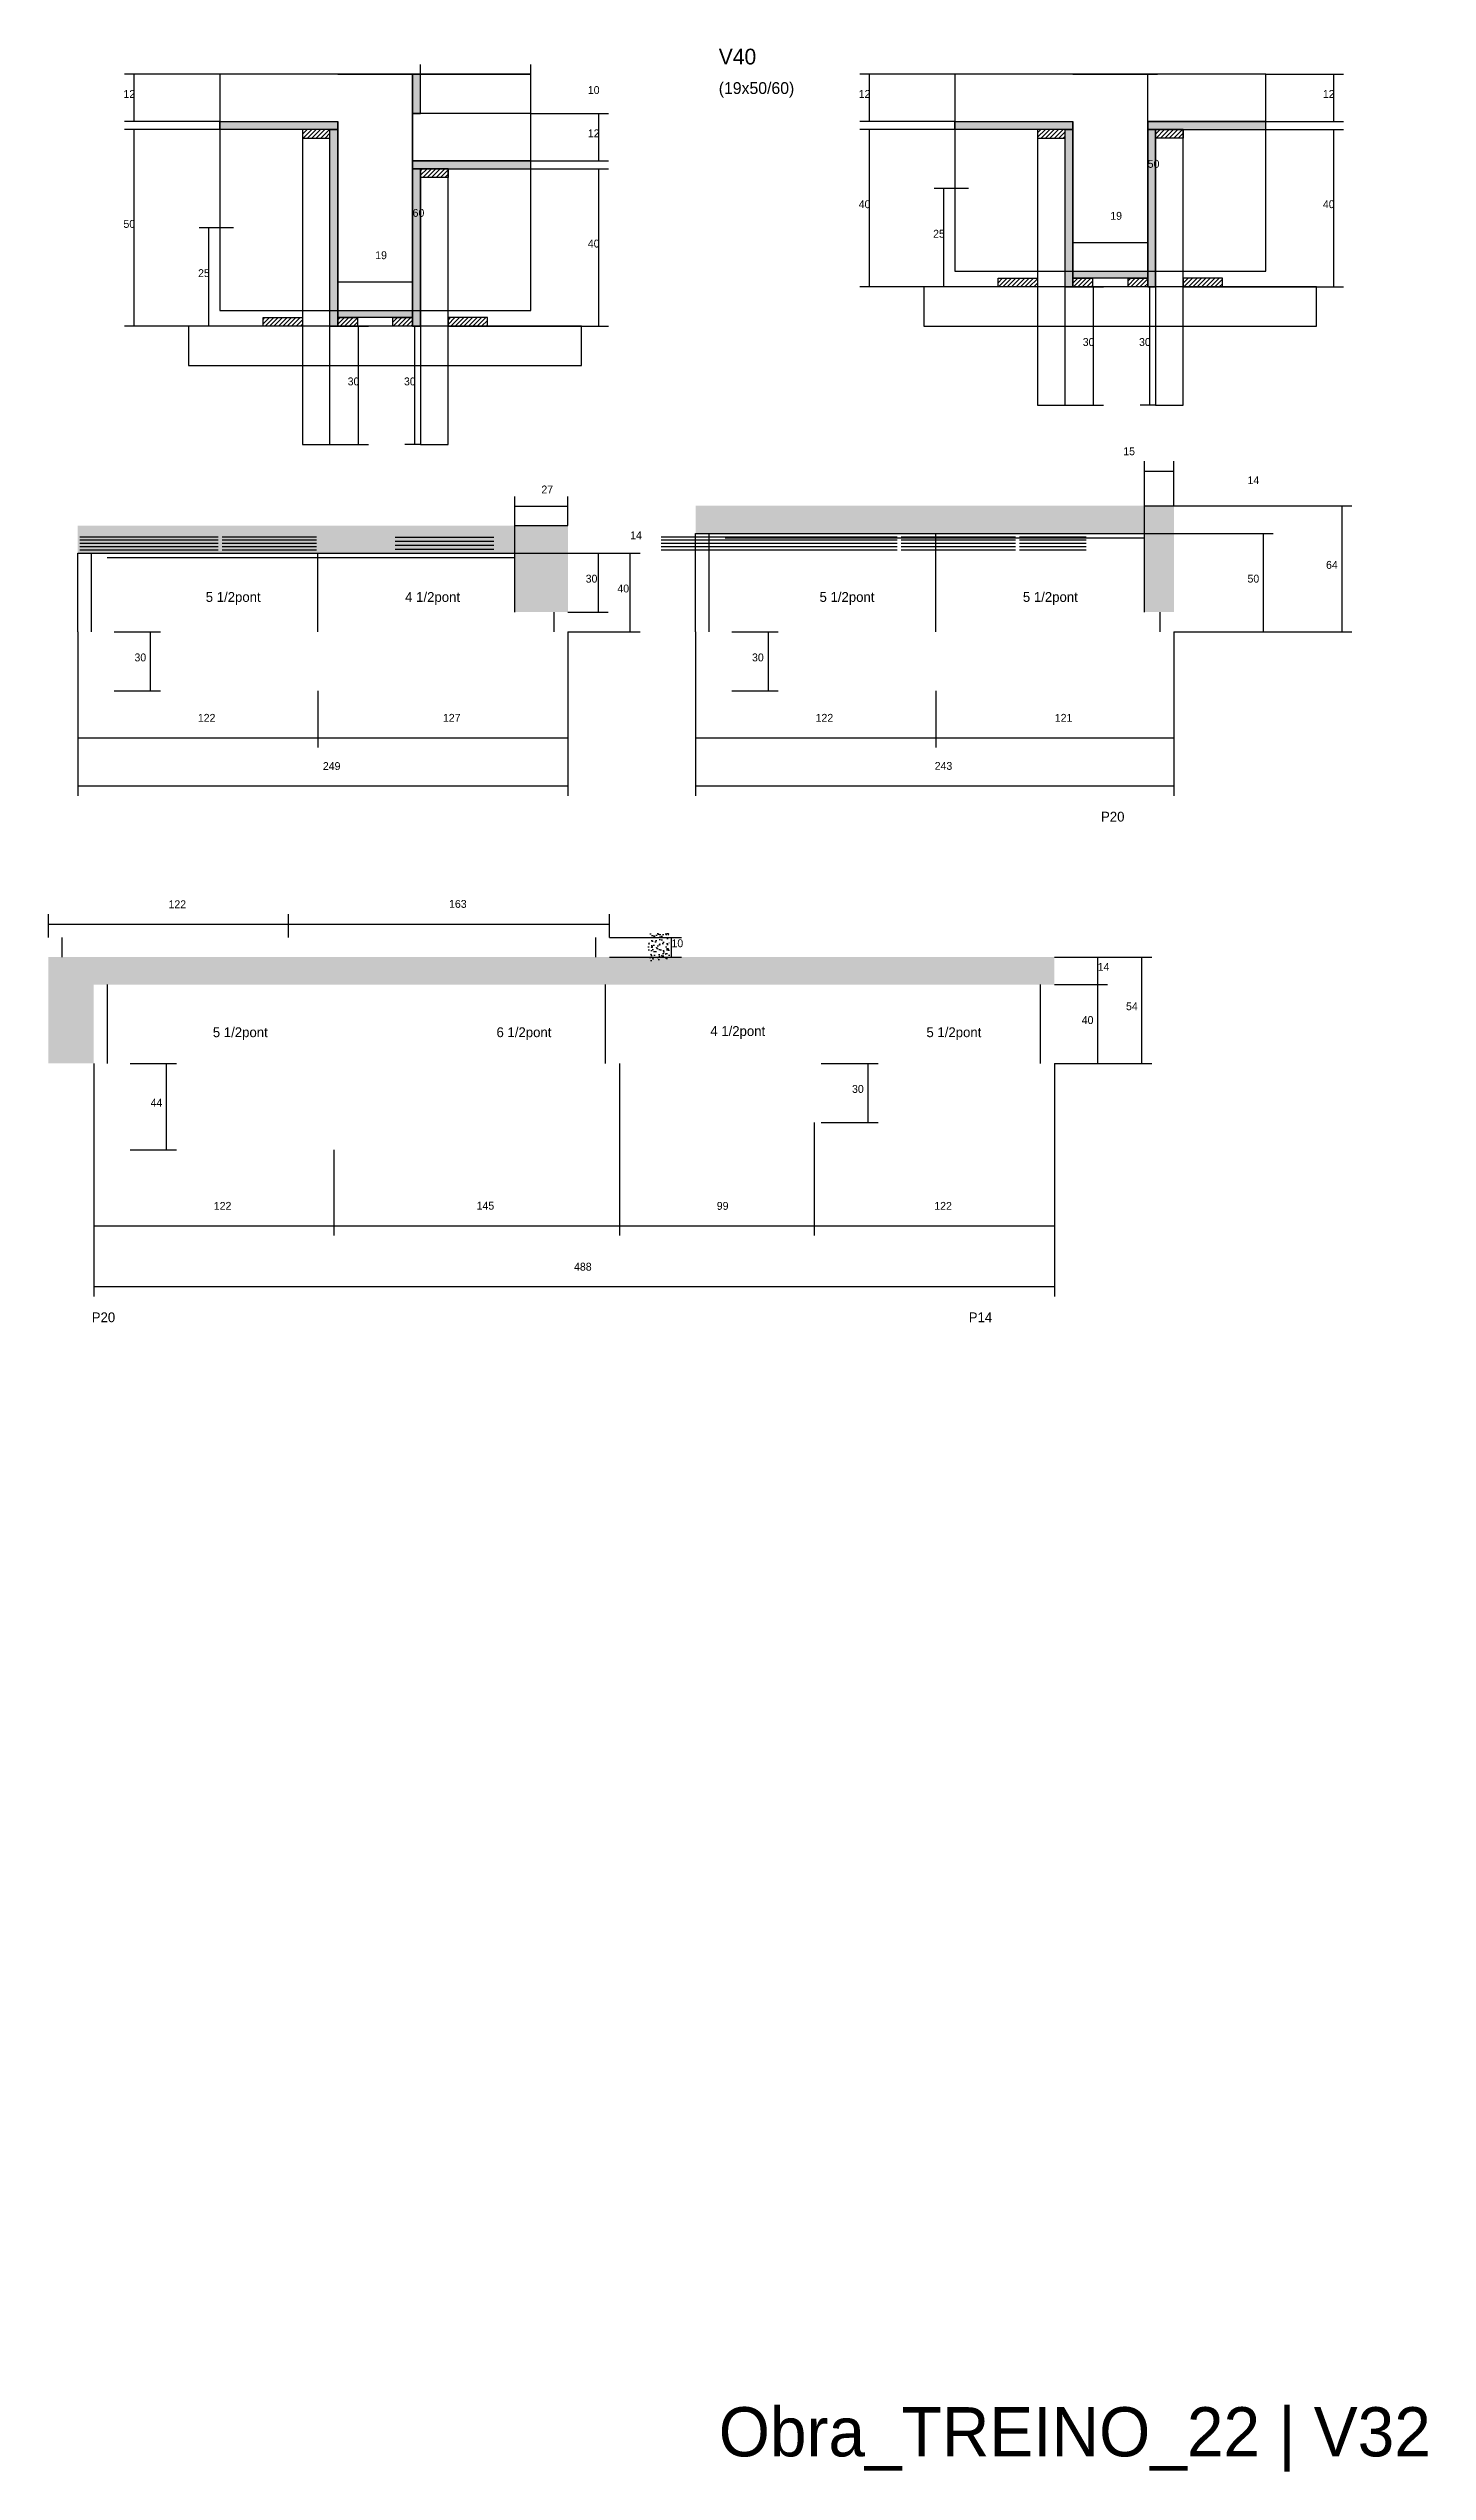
# Model space of a CAD drawing. Header units: metres. Extents: x -2848 to 22762, y -45195 to 1016.
# Drawn here: x 10860 to 11560, y -34218 to -32987 of the extents above; entities that cross this region are included whole.
import ezdxf

# ---------------------------------------------------------------- set-up
doc = ezdxf.new("R2010")
doc.units = ezdxf.units.M
for name, color, linetype in [('CONCRETO', 251, 'Continuous'), ('COTA', 4, 'Continuous'), ('Cota Seção (2x)', 4, 'Continuous'), ('Hachura', 253, 'Continuous'), ('LABEL_ID', 3, 'Continuous'), ('Madeira', 126, 'Continuous'), ('NOMENCLATURA', 7, 'Continuous'), ('Painéis', 200, 'Continuous'), ('SARR_2.2x7', 40, 'Continuous'), ('Texto Seção', 7, 'Continuous')]:
    doc.layers.add(name, color=color, linetype=linetype)

msp = doc.modelspace()

# ---------------------------------------------------------------- texts
at = {"layer": 'COTA'}
for s, p in [('12', (10897.6, -33012)), ('10', (11133.5, -33010)), ('12', (11271.1, -33012)), ('12', (11506.9, -33012)), ('12', (11133.5, -33032)), ('40', (11271.1, -33068)), ('40', (11506.9, -33068)), ('50', (10897.6, -33078)), ('40', (11133.5, -33088)), ('25', (11308.9, -33083)), ('25', (10935.5, -33103)), ('30', (11384.9, -33138)), ('30', (11413.5, -33138)), ('30', (11011.5, -33158)), ('30', (11040.1, -33158)), ('15', (11405.5, -33193.5)), ('14', (11468.6, -33208.2)), ('50', (11468.6, -33258.2)), ('64', (11508.5, -33251.2)), ('30', (10903.2, -33298.2)), ('30', (11216.9, -33298.2)), ('122', (10935.4, -33328.9)), ('127', (11059.9, -33328.9)), ('122', (11249.2, -33328.9)), ('121', (11370.7, -33328.9)), ('249', (10998.9, -33353.4)), ('243', (11309.7, -33353.3)), ('122', (10920.5, -33423.6)), ('163', (11063, -33423.4)), ('14', (11392.5, -33455.4)), ('54', (11406.9, -33475.4)), ('40', (11384.4, -33482.4)), ('30', (11267.7, -33517.4)), ('44', (10911.4, -33524.4)), ('122', (10943.5, -33576.8)), ('145', (11077, -33576.7)), ('99', (11199, -33576.8)), ('122', (11309.5, -33576.8)), ('488', (11126.5, -33607.7))]:
    msp.add_text(s, height=4, dxfattribs=at).set_placement(p)
at = {"layer": 'Cota Seção (2x)'}
for s, p in [('50', (11417.9, -33047.5)), ('60', (11044.5, -33072.4)), ('19', (11398.9, -33073.9)), ('19', (11025.5, -33093.9)), ('27', (11109.9, -33212.9)), ('14', (11155, -33236.2)), ('30', (11132.4, -33258.2)), ('40', (11148.5, -33263.2)), ('10', (11176, -33443.4))]:
    msp.add_text(s, height=4, dxfattribs=at).set_placement(p)
at = {"layer": 'LABEL_ID'}
msp.add_text('Obra_TREINO_22 | V32', height=25, dxfattribs=at).set_placement((11200, -34210))
at = {"layer": 'NOMENCLATURA'}
for s, p in [('5 1/2pont', (10939.4, -33268)), ('4 1/2pont', (11040.7, -33268)), ('5 1/2pont', (11251.2, -33268)), ('5 1/2pont', (11354.5, -33268)), ('P20', (11394.2, -33379.6)), ('5 1/2pont', (10943, -33489.1)), ('6 1/2pont', (11087.1, -33489.1)), ('4 1/2pont', (11195.7, -33488.5)), ('5 1/2pont', (11305.5, -33489.1)), ('P20', (10881.5, -33633.9)), ('P14', (11327, -33633.9))]:
    msp.add_text(s, height=5, dxfattribs=at).set_placement(p)
at = {"layer": 'Texto Seção'}
for s, height, p in [('V40', 8, (11200, -32995)), ('(19x50/60)', 6, (11200, -33010))]:
    msp.add_text(s, height=height, dxfattribs=at).set_placement(p)

# ---------------------------------------------------------------- hatches: boundary and pattern name
at = {"layer": 'COTA'}
h = msp.add_hatch(dxfattribs=at)
h.set_pattern_fill('AR-CONC', scale=0.03)
h.paths.add_polyline_path([(11431.2, -33219.2), (11188.2, -33219.2), (11188.2, -33233.2), (11416.2, -33233.2), (11416.2, -33273.2), (11431.2, -33273.2)])
h = msp.add_hatch(dxfattribs=at)
h.set_pattern_fill('AR-CONC', scale=0.03)
h.paths.add_polyline_path([(11096.4, -33243.2), (11096.4, -33273.2), (11123.4, -33273.2), (11123.4, -33229.2), (10874.4, -33229.2), (10874.4, -33243.2)])
h = msp.add_hatch(dxfattribs=at)
h.set_pattern_fill('AR-CONC', scale=0.03)
h.paths.add_polyline_path([(11174.8, -33450.3), (11174.8, -33436.4), (11174.8, -33436.4), (11164.3, -33436.4), (11164.3, -33436.4), (11164.3, -33450.3), (11164.3, -33450.3), (11174.8, -33450.3)])
h = msp.add_hatch(dxfattribs=at)
h.set_pattern_fill('AR-CONC', scale=0.03)
h.paths.add_polyline_path([(10882.5, -33462.4), (11370.5, -33462.4), (11370.5, -33448.4), (10859.5, -33448.4), (10859.5, -33502.4), (10882.5, -33502.4)])
at = {"layer": 'Hachura'}
h = msp.add_hatch(color=8, dxfattribs=at)
h.dxf.hatch_style = 1
h.paths.add_polyline_path([(11048.5, -33000), (11044.5, -33000), (11044.5, -33000), (11044.5, -33020), (11044.5, -33020), (11048.5, -33020), (11048.5, -33020), (11048.5, -33000)])
h = msp.add_hatch(color=8, dxfattribs=at)
h.dxf.hatch_style = 1
h.paths.add_polyline_path([(10946.5, -33028), (10946.5, -33024), (10946.5, -33024), (11006.5, -33024), (11006.5, -33024), (11006.5, -33028), (11006.5, -33028), (10946.5, -33028)])
h = msp.add_hatch(dxfattribs=at)
h.set_pattern_fill('ANSI31', scale=0.5)
h.paths.add_polyline_path([(10988.5, -33028), (10988.5, -33032.4), (10988.5, -33032.4), (11002.5, -33032.4), (11002.5, -33032.4), (11002.5, -33028), (11002.5, -33028), (10988.5, -33028)])
h = msp.add_hatch(color=8, dxfattribs=at)
h.dxf.hatch_style = 1
h.paths.add_polyline_path([(11002.5, -33028), (11006.5, -33028), (11006.5, -33028), (11006.5, -33128), (11006.5, -33128), (11002.5, -33128), (11002.5, -33128), (11002.5, -33028)])
h = msp.add_hatch(color=8, dxfattribs=at)
h.dxf.hatch_style = 1
h.paths.add_polyline_path([(11319.9, -33028), (11319.9, -33024), (11319.9, -33024), (11379.9, -33024), (11379.9, -33024), (11379.9, -33028), (11379.9, -33028), (11319.9, -33028)])
h = msp.add_hatch(dxfattribs=at)
h.set_pattern_fill('ANSI31', scale=0.5)
h.paths.add_polyline_path([(11361.9, -33028), (11361.9, -33032.4), (11361.9, -33032.4), (11375.9, -33032.4), (11375.9, -33032.4), (11375.9, -33028), (11375.9, -33028), (11361.9, -33028)])
h = msp.add_hatch(color=8, dxfattribs=at)
h.dxf.hatch_style = 1
h.paths.add_polyline_path([(11375.9, -33028), (11379.9, -33028), (11379.9, -33028), (11379.9, -33108), (11379.9, -33108), (11375.9, -33108), (11375.9, -33108), (11375.9, -33028)])
h = msp.add_hatch(color=8, dxfattribs=at)
h.dxf.hatch_style = 1
h.paths.add_polyline_path([(11477.9, -33028), (11477.9, -33024), (11477.9, -33024), (11417.9, -33024), (11417.9, -33024), (11417.9, -33028), (11417.9, -33028), (11477.9, -33028)])
h = msp.add_hatch(color=8, dxfattribs=at)
h.dxf.hatch_style = 1
h.paths.add_polyline_path([(11421.9, -33028), (11417.9, -33028), (11417.9, -33028), (11417.9, -33108), (11417.9, -33108), (11421.9, -33108), (11421.9, -33108), (11421.9, -33028)])
h = msp.add_hatch(dxfattribs=at)
h.set_pattern_fill('ANSI31', scale=0.5)
h.paths.add_polyline_path([(11435.9, -33028), (11435.9, -33032.4), (11435.9, -33032.4), (11421.9, -33032.4), (11421.9, -33032.4), (11421.9, -33028), (11421.9, -33028), (11435.9, -33028)])
h = msp.add_hatch(color=8, dxfattribs=at)
h.dxf.hatch_style = 1
h.paths.add_polyline_path([(11104.5, -33048), (11104.5, -33044), (11104.5, -33044), (11044.5, -33044), (11044.5, -33044), (11044.5, -33048), (11044.5, -33048), (11104.5, -33048)])
h = msp.add_hatch(color=8, dxfattribs=at)
h.dxf.hatch_style = 1
h.paths.add_polyline_path([(11048.5, -33048), (11044.5, -33048), (11044.5, -33048), (11044.5, -33128), (11044.5, -33128), (11048.5, -33128), (11048.5, -33128), (11048.5, -33048)])
h = msp.add_hatch(dxfattribs=at)
h.set_pattern_fill('ANSI31', scale=0.5)
h.paths.add_polyline_path([(11062.5, -33048), (11062.5, -33052.4), (11062.5, -33052.4), (11048.5, -33052.4), (11048.5, -33052.4), (11048.5, -33048), (11048.5, -33048), (11062.5, -33048)])
h = msp.add_hatch(dxfattribs=at)
h.set_pattern_fill('ANSI31', scale=0.5)
h.paths.add_polyline_path([(11341.9, -33108), (11341.9, -33103.6), (11341.9, -33103.6), (11361.9, -33103.6), (11361.9, -33103.6), (11361.9, -33108), (11361.9, -33108), (11341.9, -33108)])
h = msp.add_hatch(color=8, dxfattribs=at)
h.dxf.hatch_style = 1
h.paths.add_polyline_path([(11379.9, -33103.6), (11379.9, -33100), (11379.9, -33100), (11417.9, -33100), (11417.9, -33100), (11417.9, -33103.6), (11417.9, -33103.6), (11379.9, -33103.6)])
h = msp.add_hatch(dxfattribs=at)
h.set_pattern_fill('ANSI31', scale=0.5)
h.paths.add_polyline_path([(11379.9, -33108), (11379.9, -33103.6), (11379.9, -33103.6), (11389.9, -33103.6), (11389.9, -33103.6), (11389.9, -33108), (11389.9, -33108), (11379.9, -33108)])
h = msp.add_hatch(dxfattribs=at)
h.set_pattern_fill('ANSI31', scale=0.5)
h.paths.add_polyline_path([(11407.9, -33108), (11407.9, -33103.6), (11407.9, -33103.6), (11417.9, -33103.6), (11417.9, -33103.6), (11417.9, -33108), (11417.9, -33108), (11407.9, -33108)])
h = msp.add_hatch(dxfattribs=at)
h.set_pattern_fill('ANSI31', scale=0.5)
h.paths.add_polyline_path([(11455.9, -33108), (11455.9, -33103.6), (11455.9, -33103.6), (11435.9, -33103.6), (11435.9, -33103.6), (11435.9, -33108), (11435.9, -33108), (11455.9, -33108)])
h = msp.add_hatch(color=8, dxfattribs=at)
h.dxf.hatch_style = 1
h.paths.add_polyline_path([(11006.5, -33123.6), (11006.5, -33120), (11006.5, -33120), (11044.5, -33120), (11044.5, -33120), (11044.5, -33123.6), (11044.5, -33123.6), (11006.5, -33123.6)])
h = msp.add_hatch(dxfattribs=at)
h.set_pattern_fill('ANSI31', scale=0.5)
h.paths.add_polyline_path([(10968.5, -33128), (10968.5, -33123.6), (10968.5, -33123.6), (10988.5, -33123.6), (10988.5, -33123.6), (10988.5, -33128), (10988.5, -33128), (10968.5, -33128)])
h = msp.add_hatch(dxfattribs=at)
h.set_pattern_fill('ANSI31', scale=0.5)
h.paths.add_polyline_path([(11006.5, -33128), (11006.5, -33123.6), (11006.5, -33123.6), (11016.5, -33123.6), (11016.5, -33123.6), (11016.5, -33128), (11016.5, -33128), (11006.5, -33128)])
h = msp.add_hatch(dxfattribs=at)
h.set_pattern_fill('ANSI31', scale=0.5)
h.paths.add_polyline_path([(11034.5, -33128), (11034.5, -33123.6), (11034.5, -33123.6), (11044.5, -33123.6), (11044.5, -33123.6), (11044.5, -33128), (11044.5, -33128), (11034.5, -33128)])
h = msp.add_hatch(dxfattribs=at)
h.set_pattern_fill('ANSI31', scale=0.5)
h.paths.add_polyline_path([(11082.5, -33128), (11082.5, -33123.6), (11082.5, -33123.6), (11062.5, -33123.6), (11062.5, -33123.6), (11062.5, -33128), (11062.5, -33128), (11082.5, -33128)])

# ---------------------------------------------------------------- linework, layer by layer
at = {"layer": 'CONCRETO'}
for points in [[(11044.5, -33000), (10946.5, -33000), (10946.5, -33024), (11006.5, -33024), (11006.5, -33120), (11044.5, -33120), (11044.5, -33044), (11044.5, -33044), (11104.5, -33044)], [(11104.5, -33044), (11104.5, -33020), (11044.5, -33020)]]:
    msp.add_lwpolyline(points, dxfattribs=at)
for points in [[(10946.5, -33120), (11104.5, -33120), (11104.5, -33000), (10946.5, -33000)], [(11477.9, -33024), (11477.9, -33000), (11319.9, -33000), (11319.9, -33024), (11379.9, -33024), (11379.9, -33100), (11417.9, -33100), (11417.9, -33034), (11417.9, -33024)], [(11319.9, -33100), (11477.9, -33100), (11477.9, -33000), (11319.9, -33000)], [(11044.5, -33044), (11104.5, -33044), (11104.5, -33020), (11044.5, -33020)]]:
    msp.add_lwpolyline(points, close=True, dxfattribs=at)
at = {"layer": 'COTA'}
for p, q in [((11048.5, -33000), (11048.5, -32995)), ((11104.5, -33020), (11104.5, -32995)), ((10946.5, -33000), (10898.1, -33000)), ((10903.1, -33024), (10903.1, -33000)), ((11048.5, -33000), (11104.5, -33000)), ((11319.9, -33000), (11271.6, -33000)), ((11276.6, -33024), (11276.6, -33000)), ((11477.9, -33000), (11517.4, -33000)), ((11512.4, -33024), (11512.4, -33000)), ((11104.5, -33020), (11144, -33020)), ((11139, -33044), (11139, -33020)), ((10946.5, -33024), (10898.1, -33024)), ((10946.5, -33028), (10898.1, -33028)), ((10903.1, -33128), (10903.1, -33028)), ((11319.9, -33024), (11271.6, -33024)), ((11319.9, -33028), (11271.6, -33028)), ((11276.6, -33108), (11276.6, -33028)), ((11435.9, -33028), (11517.4, -33028)), ((11477.9, -33024), (11517.4, -33024)), ((11512.4, -33108), (11512.4, -33028)), ((11104.5, -33044), (11144, -33044)), ((11062.5, -33048), (11144, -33048)), ((11139, -33128), (11139, -33048)), ((11326.9, -33058), (11309.4, -33058)), ((11314.4, -33108), (11314.4, -33058)), ((10953.5, -33078), (10936, -33078)), ((10941, -33128), (10941, -33078)), ((11341.9, -33108), (11271.6, -33108)), ((11333.8, -33108), (11309.4, -33108)), ((11375.9, -33108), (11395.4, -33108)), ((11390.4, -33168), (11390.4, -33108)), ((11421.9, -33108), (11414, -33108)), ((11419, -33168), (11419, -33108)), ((11455.9, -33108), (11517.4, -33108)), ((10968.5, -33128), (10898.1, -33128)), ((10960.4, -33128), (10936, -33128)), ((11002.5, -33128), (11022, -33128)), ((11017, -33188), (11017, -33128)), ((11048.5, -33128), (11040.6, -33128)), ((11045.6, -33188), (11045.6, -33128)), ((11082.5, -33128), (11144, -33128)), ((11375.9, -33168), (11395.4, -33168)), ((11421.9, -33168), (11414, -33168)), ((11002.5, -33188), (11022, -33188)), ((11048.5, -33188), (11040.6, -33188)), ((11416.2, -33233.2), (11416.2, -33196.6)), ((11416.2, -33201.6), (11431.2, -33201.6)), ((11431.2, -33219.2), (11431.2, -33196.6)), ((11416.2, -33233.2), (11416.2, -33214.2)), ((11416.2, -33219.2), (11431.2, -33219.2)), ((11431.2, -33219.2), (11431.2, -33214.2)), ((11431.2, -33219.2), (11521.6, -33219.2)), ((11516.6, -33283.2), (11516.6, -33219.2)), ((11416.2, -33233.2), (11481.7, -33233.2)), ((11476.7, -33283.2), (11476.7, -33233.2)), ((10874.4, -33283.2), (10874.4, -33342)), ((10874.4, -33283.2), (10874.4, -33366.5)), ((10892.9, -33283.2), (10916.4, -33283.2)), ((10911.4, -33313.2), (10911.4, -33283.2)), ((11123.4, -33283.2), (11123.4, -33342)), ((11123.4, -33283.2), (11123.4, -33366.5)), ((11188.2, -33283.2), (11188.2, -33342)), ((11188.2, -33283.2), (11188.2, -33366.5)), ((11206.7, -33283.2), (11230.2, -33283.2)), ((11225.2, -33313.2), (11225.2, -33283.2)), ((11431.2, -33283.2), (11431.2, -33342)), ((11431.2, -33283.2), (11431.2, -33366.5)), ((11431.2, -33283.2), (11481.7, -33283.2)), ((11431.2, -33283.2), (11521.6, -33283.2)), ((10892.9, -33313.2), (10916.4, -33313.2)), ((10996.4, -33313.2), (10996.4, -33342)), ((10996.4, -33313.2), (10996.4, -33342)), ((11206.7, -33313.2), (11230.2, -33313.2)), ((11310.2, -33313.2), (11310.2, -33342)), ((11310.2, -33313.2), (11310.2, -33342)), ((10874.4, -33337), (10996.4, -33337)), ((10996.4, -33337), (11123.4, -33337)), ((11188.2, -33337), (11310.2, -33337)), ((11310.2, -33337), (11431.2, -33337)), ((10874.4, -33361.5), (11123.4, -33361.5)), ((11188.2, -33361.5), (11431.2, -33361.5)), ((10859.5, -33438.4), (10859.5, -33426.7)), ((10981.5, -33438.4), (10981.5, -33426.7)), ((10981.5, -33438.4), (10981.5, -33426.7)), ((11144.5, -33438.4), (11144.5, -33426.7)), ((10859.5, -33431.7), (10981.5, -33431.7)), ((10981.5, -33431.7), (11144.5, -33431.7)), ((11370.5, -33448.4), (11397.5, -33448.4)), ((11370.5, -33448.4), (11420, -33448.4)), ((11392.5, -33462.4), (11392.5, -33448.4)), ((11415, -33502.4), (11415, -33448.4)), ((11370.5, -33462.4), (11397.5, -33462.4)), ((11370.5, -33462.4), (11397.5, -33462.4)), ((11392.5, -33502.4), (11392.5, -33462.4)), ((10882.5, -33502.4), (10882.5, -33589.9)), ((10882.5, -33502.4), (10882.5, -33620.8)), ((10901, -33502.4), (10924.5, -33502.4)), ((10919.5, -33546.4), (10919.5, -33502.4)), ((11149.5, -33502.4), (11149.5, -33589.9)), ((11149.5, -33502.4), (11149.5, -33589.9)), ((11252, -33502.4), (11280.9, -33502.4)), ((11275.9, -33532.4), (11275.9, -33502.4)), ((11370.5, -33502.4), (11397.5, -33502.4)), ((11370.5, -33502.4), (11420, -33502.4)), ((11370.5, -33502.4), (11370.5, -33620.8)), ((11248.5, -33532.4), (11248.5, -33589.9)), ((11248.5, -33532.4), (11248.5, -33589.9)), ((11252, -33532.4), (11280.9, -33532.4)), ((10901, -33546.4), (10924.5, -33546.4)), ((11004.5, -33546.4), (11004.5, -33589.9)), ((11004.5, -33546.4), (11004.5, -33589.9)), ((11370.5, -33546.6), (11370.5, -33589.9)), ((10882.5, -33584.9), (11004.5, -33584.9)), ((11004.5, -33584.9), (11149.5, -33584.9)), ((11149.5, -33584.9), (11248.5, -33584.9)), ((11248.5, -33584.9), (11370.5, -33584.9)), ((10882.5, -33615.8), (11370.5, -33615.8))]:
    msp.add_line(p, q, dxfattribs=at)
at = {"layer": 'Cota Seção (2x)'}
for p, q in [((11006.5, -33000), (11049.5, -33000)), ((11044.5, -33120), (11044.5, -33000)), ((11379.9, -33000), (11422.9, -33000)), ((11417.9, -33100), (11417.9, -33000)), ((11379.9, -33100), (11379.9, -33080.4)), ((11417.9, -33100), (11417.9, -33080.4)), ((11379.9, -33085.4), (11417.9, -33085.4)), ((11006.5, -33120), (11006.5, -33100.4)), ((11006.5, -33105.4), (11044.5, -33105.4)), ((11044.5, -33120), (11044.5, -33100.4)), ((11379.9, -33100), (11422.9, -33100)), ((11006.5, -33120), (11049.5, -33120)), ((11096.4, -33243.2), (11096.4, -33214.4)), ((11096.4, -33219.4), (11123.4, -33219.4)), ((11123.4, -33229.2), (11123.4, -33214.4)), ((11096.4, -33243.2), (11096.4, -33224.2)), ((11096.4, -33229.2), (11123.4, -33229.2)), ((11123.4, -33229.2), (11123.4, -33224.2)), ((11096.4, -33243.2), (11160, -33243.2)), ((11096.4, -33243.2), (11143.9, -33243.2)), ((11138.9, -33273.2), (11138.9, -33243.2)), ((11155, -33283.2), (11155, -33243.2)), ((11123.4, -33273.2), (11143.9, -33273.2)), ((11123.4, -33283.2), (11160, -33283.2)), ((11144.5, -33438.4), (11181, -33438.4)), ((11176, -33448.4), (11176, -33438.4)), ((11144.5, -33448.4), (11181, -33448.4))]:
    msp.add_line(p, q, dxfattribs=at)
at = {"layer": 'Madeira'}
for points in [[(10988.5, -33028), (10988.5, -33032.4), (11002.5, -33032.4), (11002.5, -33028)], [(10988.5, -33188), (11002.5, -33188), (11002.5, -33028), (10988.5, -33028)], [(11361.9, -33028), (11361.9, -33032.4), (11375.9, -33032.4), (11375.9, -33028)], [(11361.9, -33168), (11375.9, -33168), (11375.9, -33028), (11361.9, -33028)], [(11435.9, -33028), (11435.9, -33032.4), (11421.9, -33032.4), (11421.9, -33028)], [(11435.9, -33028), (11421.9, -33028), (11421.9, -33168), (11435.9, -33168)], [(11062.5, -33048), (11062.5, -33052.4), (11048.5, -33052.4), (11048.5, -33048)], [(11062.5, -33048), (11048.5, -33048), (11048.5, -33188), (11062.5, -33188)], [(11304.1, -33128), (11503.7, -33128), (11503.7, -33108), (11304.1, -33108)], [(11341.9, -33108), (11341.9, -33103.6), (11361.9, -33103.6), (11361.9, -33108)], [(11379.9, -33108), (11379.9, -33103.6), (11389.9, -33103.6), (11389.9, -33108)], [(11407.9, -33108), (11407.9, -33103.6), (11417.9, -33103.6), (11417.9, -33108)], [(11455.9, -33108), (11455.9, -33103.6), (11435.9, -33103.6), (11435.9, -33108)], [(10930.6, -33148), (11130.2, -33148), (11130.2, -33128), (10930.6, -33128)], [(10968.5, -33128), (10968.5, -33123.6), (10988.5, -33123.6), (10988.5, -33128)], [(11006.5, -33128), (11006.5, -33123.6), (11016.5, -33123.6), (11016.5, -33128)], [(11034.5, -33128), (11034.5, -33123.6), (11044.5, -33123.6), (11044.5, -33128)], [(11082.5, -33128), (11082.5, -33123.6), (11062.5, -33123.6), (11062.5, -33128)]]:
    msp.add_lwpolyline(points, close=True, dxfattribs=at)
at = {"layer": 'Painéis'}
for p, q in [((11044.5, -33020), (11044.5, -33000)), ((10946.5, -33024), (11006.5, -33024)), ((10946.5, -33028), (10946.5, -33024)), ((11006.5, -33028), (11006.5, -33024)), ((11006.5, -33128), (11006.5, -33028)), ((11319.9, -33024), (11379.9, -33024)), ((11319.9, -33028), (11319.9, -33024)), ((11379.9, -33028), (11379.9, -33024)), ((11379.9, -33108), (11379.9, -33028)), ((11417.9, -33024), (11477.9, -33024)), ((11417.9, -33028), (11417.9, -33024)), ((11417.9, -33108), (11417.9, -33028)), ((11044.5, -33044), (11104.5, -33044)), ((11044.5, -33048), (11044.5, -33044)), ((11104.5, -33048), (11104.5, -33044)), ((11044.5, -33128), (11044.5, -33048)), ((11379.9, -33100), (11417.9, -33100)), ((11379.9, -33103.6), (11379.9, -33100)), ((11417.9, -33103.6), (11417.9, -33100)), ((11006.5, -33120), (11044.5, -33120)), ((11006.5, -33123.6), (11006.5, -33120)), ((11044.5, -33123.6), (11044.5, -33120)), ((10874.4, -33243.2), (11096.4, -33243.2)), ((10874.4, -33283.2), (10874.4, -33243.2)), ((10996.4, -33283.2), (10996.4, -33243.2)), ((11096.4, -33273.2), (11096.4, -33243.2)), ((11188.2, -33233.2), (11416.2, -33233.2)), ((11188.2, -33283.2), (11188.2, -33233.2)), ((11310.2, -33283.2), (11310.2, -33233.2)), ((11416.2, -33273.2), (11416.2, -33233.2))]:
    msp.add_line(p, q, dxfattribs=at)
for points in [[(11048.5, -33000), (11044.5, -33000), (11044.5, -33020), (11048.5, -33020)], [(10946.5, -33028), (10946.5, -33024), (11006.5, -33024), (11006.5, -33028)], [(11002.5, -33028), (11006.5, -33028), (11006.5, -33128), (11002.5, -33128)], [(11319.9, -33028), (11319.9, -33024), (11379.9, -33024), (11379.9, -33028)], [(11375.9, -33028), (11379.9, -33028), (11379.9, -33108), (11375.9, -33108)], [(11477.9, -33028), (11477.9, -33024), (11417.9, -33024), (11417.9, -33028)], [(11421.9, -33028), (11417.9, -33028), (11417.9, -33108), (11421.9, -33108)], [(11104.5, -33048), (11104.5, -33044), (11044.5, -33044), (11044.5, -33048)], [(11048.5, -33048), (11044.5, -33048), (11044.5, -33128), (11048.5, -33128)], [(11379.9, -33103.6), (11379.9, -33100), (11417.9, -33100), (11417.9, -33103.6)], [(11006.5, -33123.6), (11006.5, -33120), (11044.5, -33120), (11044.5, -33123.6)]]:
    msp.add_lwpolyline(points, close=True, dxfattribs=at)
at = {"layer": 'SARR_2.2x7'}
for p, q in [((10875.4, -33234.9), (10945.7, -33234.9)), ((10875.4, -33236.5), (10945.7, -33236.5)), ((10875.4, -33238.2), (10945.7, -33238.2)), ((10875.4, -33239.9), (10945.7, -33239.9)), ((10875.4, -33241.5), (10945.7, -33241.5)), ((10881.4, -33283.2), (10881.4, -33243.2)), ((10947.7, -33234.9), (10995.7, -33234.9)), ((10947.7, -33236.5), (10995.7, -33236.5)), ((10947.7, -33238.2), (10995.7, -33238.2)), ((10947.7, -33239.9), (10995.7, -33239.9)), ((10947.7, -33241.5), (10995.7, -33241.5)), ((11035.7, -33235.2), (11085.7, -33235.2)), ((11035.7, -33237.2), (11085.7, -33237.2)), ((11035.7, -33239.2), (11085.7, -33239.2)), ((11035.7, -33241.2), (11085.7, -33241.2)), ((11170.7, -33234.9), (11290.7, -33234.9)), ((11170.7, -33236.5), (11290.7, -33236.5)), ((11170.7, -33238.2), (11290.7, -33238.2)), ((11170.7, -33239.9), (11290.7, -33239.9)), ((11170.7, -33241.5), (11290.7, -33241.5)), ((11195.2, -33283.2), (11195.2, -33233.2)), ((11203.2, -33235.4), (11310.2, -33235.4)), ((11292.7, -33234.9), (11350.7, -33234.9)), ((11292.7, -33236.5), (11350.7, -33236.5)), ((11292.7, -33238.2), (11350.7, -33238.2)), ((11292.7, -33239.9), (11350.7, -33239.9)), ((11292.7, -33241.5), (11350.7, -33241.5)), ((11310.2, -33235.4), (11416.2, -33235.4)), ((11352.7, -33234.9), (11386.7, -33234.9)), ((11352.7, -33236.5), (11386.7, -33236.5)), ((11352.7, -33238.2), (11386.7, -33238.2)), ((11352.7, -33239.9), (11386.7, -33239.9)), ((11352.7, -33241.5), (11386.7, -33241.5)), ((10889.4, -33245.4), (10996.4, -33245.4)), ((10996.4, -33245.4), (11096.4, -33245.4)), ((11116.4, -33283.2), (11116.4, -33273.2)), ((11424.2, -33283.2), (11424.2, -33273.2)), ((10866.5, -33448.4), (10866.5, -33438.4)), ((11137.5, -33448.4), (11137.5, -33438.4)), ((10889.5, -33502.4), (10889.5, -33462.4)), ((11142.5, -33502.4), (11142.5, -33462.4)), ((11363.5, -33502.4), (11363.5, -33462.4))]:
    msp.add_line(p, q, dxfattribs=at)

msp.set_redraw_order([(e.dxf.handle, doc.entitydb.next_handle()) for e in msp.query("TEXT MTEXT ATTDEF DIMENSION ARC_DIMENSION")])  # texts and dimensions are drawn at this point

doc.saveas('drawing.dxf')
